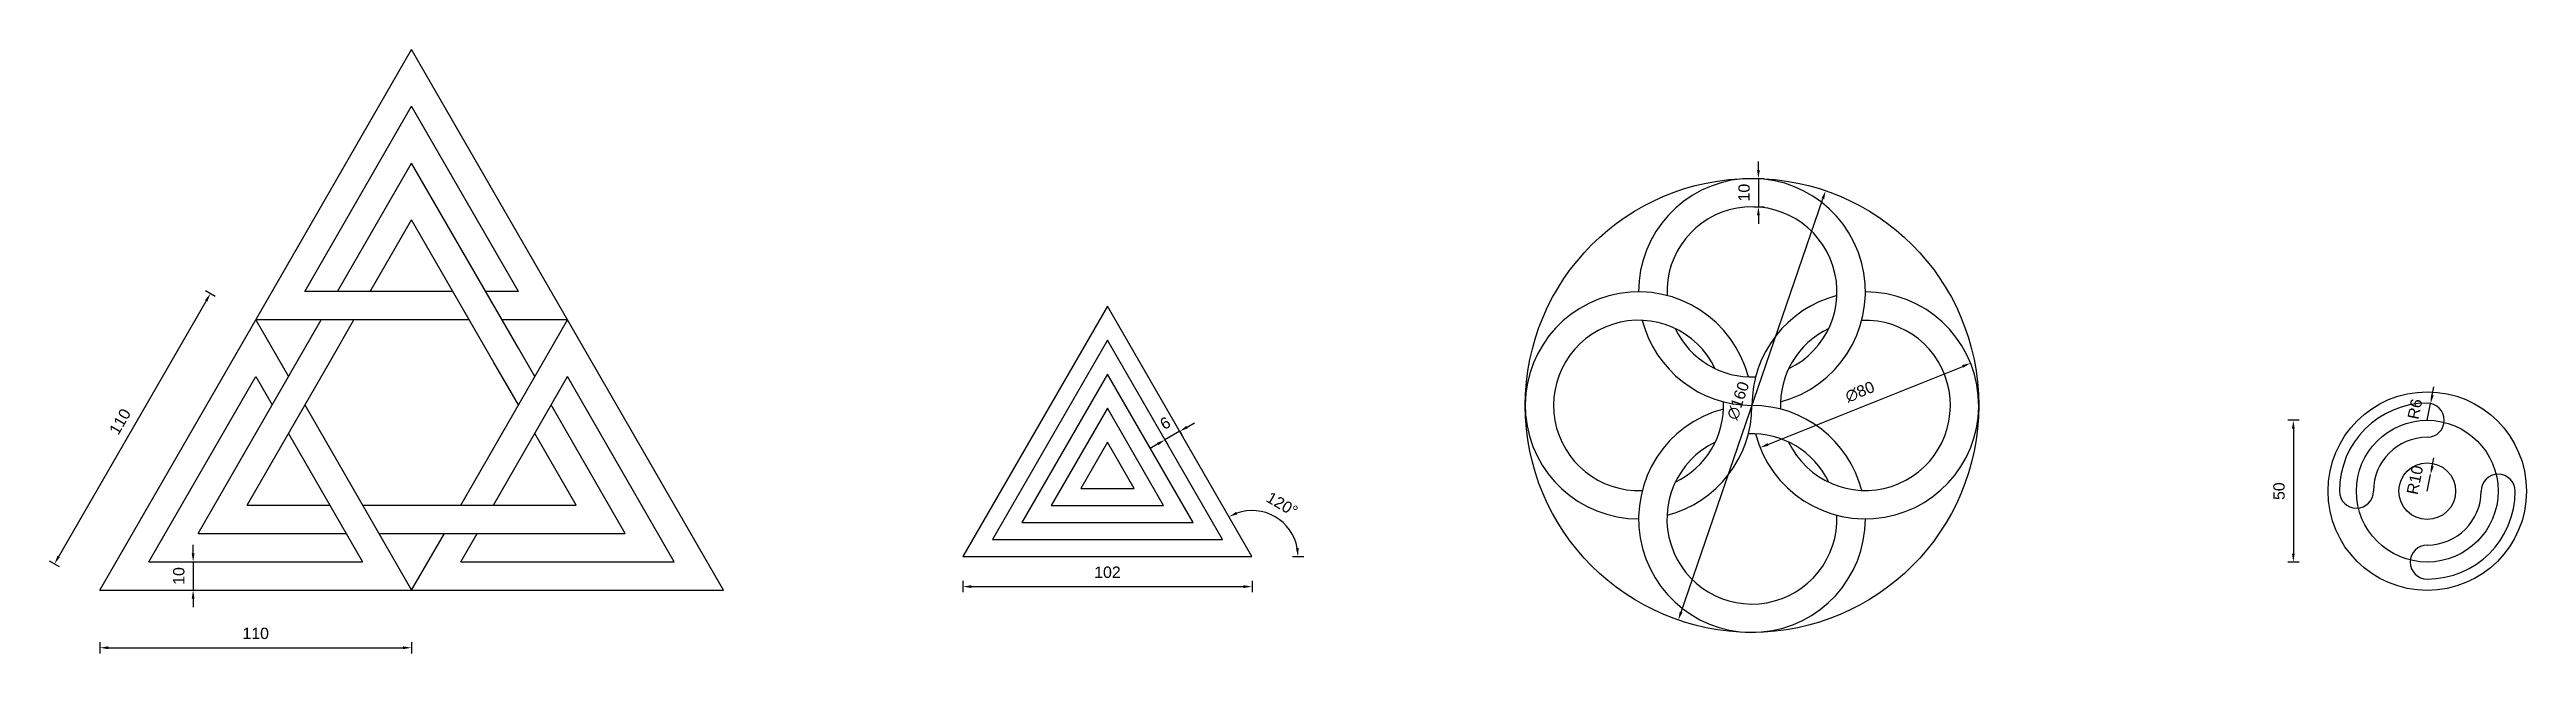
# Model space of a CAD drawing. Header units: millimetres. Extents: x 2100 to 32787, y 24082 to 35493.
# Drawn here: x 2100 to 2973, y 27029 to 27242 of the extents above; entities that cross this region are included whole.
import ezdxf

# ---------------------------------------------------------------- set-up
doc = ezdxf.new("R2010")
doc.units = ezdxf.units.MM
doc.linetypes.add('HIDDEN2', pattern=[4.7625, 3.175, -1.5875])
doc.layers.get('Defpoints').update_dxf_attribs({"color": 231, "linetype": 'HIDDEN2'})
doc.layers.add('ÖLÇÜ', color=181, linetype='Continuous')
doc.styles.get("Standard").update_dxf_attribs({"font": 'arial.ttf'})
doc.dimstyles.new('ISO-25', dxfattribs={"dimtxt": 4, "dimasz": 3, "dimexe": 2, "dimexo": 0.625, "dimgap": 3, "dimtad": 1, "dimtxsty": 'Standard', "dimcen": 2.5, "dimadec": 0, "dimazin": 0, "dimtfac": 1, "dimtix": 1, "dimtmove": 0, "dimatfit": 0, "dimfxl": 2, "dimfxlon": 1, "dimarcsym": 0})

msp = doc.modelspace()

# ---------------------------------------------------------------- blocks, each defined once
blk = doc.blocks.new('*D1914')
at = {"layer": 'Defpoints', "color": 0, "lineweight": 70, "transparency": 16777216}
for p in [(2117.25, 27051.76), (2227.25, 27051.76), (2227.25, 27031.46)]:
    blk.add_point(p, dxfattribs=at)
at = {"layer": 'ÖLÇÜ', "color": 0, "lineweight": -2, "transparency": 16777216}
for p, q in [((2117.25, 27033.46), (2117.25, 27029.46)), ((2120.25, 27031.46), (2224.25, 27031.46)), ((2227.25, 27033.46), (2227.25, 27029.46))]:
    blk.add_line(p, q, dxfattribs=at)
at = {"layer": 'ÖLÇÜ', "color": 0, "lineweight": 70, "transparency": 16777216}
for points in [[(2120.25, 27031.96), (2120.25, 27030.96), (2117.25, 27031.46)], [(2224.25, 27031.96), (2224.25, 27030.96), (2227.25, 27031.46)]]:
    blk.add_solid(points, dxfattribs=at)
at = {"layer": 'ÖLÇÜ', "color": 0, "transparency": 16777216, "insert": (2172.25, 27036.5), "char_height": 4, "attachment_point": 5}
blk.add_mtext('110', dxfattribs=at)
blk = doc.blocks.new('*D1915')
at = {"layer": 'Defpoints', "color": 0, "lineweight": 70, "transparency": 16777216}
for p in [(2156.24, 27156.27), (2172.25, 27147.03), (2117.25, 27051.76)]:
    blk.add_point(p, dxfattribs=at)
at = {"layer": 'ÖLÇÜ', "color": 0, "lineweight": -2, "transparency": 16777216}
for p, q in [((2102.74, 27063.61), (2154.74, 27153.67)), ((2157.97, 27155.27), (2154.5, 27157.27)), ((2102.97, 27060.01), (2099.5, 27062.01))]:
    blk.add_line(p, q, dxfattribs=at)
at = {"layer": 'ÖLÇÜ', "color": 0, "lineweight": 70, "transparency": 16777216}
for points in [[(2154.3, 27153.92), (2155.17, 27153.42), (2156.24, 27156.27)], [(2102.3, 27063.86), (2103.17, 27063.36), (2101.24, 27061.01)]]:
    blk.add_solid(points, dxfattribs=at)
at = {"layer": 'ÖLÇÜ', "color": 0, "transparency": 16777216, "insert": (2124.37, 27111.16), "char_height": 4, "attachment_point": 5, "rotation": 60}
blk.add_mtext('110', dxfattribs=at)
blk = doc.blocks.new('*D1916')
at = {"layer": 'Defpoints', "color": 0, "lineweight": 70, "transparency": 16777216}
for p in [(2134.57, 27061.76), (2134.57, 27051.76), (2150.17, 27051.76)]:
    blk.add_point(p, dxfattribs=at)
at = {"layer": 'ÖLÇÜ', "color": 0, "lineweight": -2, "transparency": 16777216}
for p, q in [((2150.17, 27064.76), (2150.17, 27067.76)), ((2148.17, 27061.76), (2152.17, 27061.76)), ((2150.17, 27061.76), (2150.17, 27051.76)), ((2148.17, 27051.76), (2152.17, 27051.76)), ((2150.17, 27048.76), (2150.17, 27045.76))]:
    blk.add_line(p, q, dxfattribs=at)
at = {"layer": 'ÖLÇÜ', "color": 0, "lineweight": 70, "transparency": 16777216}
for points in [[(2149.67, 27064.76), (2150.67, 27064.76), (2150.17, 27061.76)], [(2149.67, 27048.76), (2150.67, 27048.76), (2150.17, 27051.76)]]:
    blk.add_solid(points, dxfattribs=at)
at = {"layer": 'ÖLÇÜ', "color": 0, "transparency": 16777216, "insert": (2145.12, 27056.76), "char_height": 4, "attachment_point": 5, "rotation": 90}
blk.add_mtext('10', dxfattribs=at)
blk = doc.blocks.new('*D1917')
at = {"layer": 'Defpoints', "color": 0, "lineweight": 70, "transparency": 16777216}
for p in [(2421.75, 27063.58), (2523.75, 27063.58), (2523.75, 27053.01)]:
    blk.add_point(p, dxfattribs=at)
at = {"layer": 'ÖLÇÜ', "color": 0, "lineweight": -2, "transparency": 16777216}
for p, q in [((2421.75, 27055.01), (2421.75, 27051.01)), ((2424.75, 27053.01), (2520.75, 27053.01)), ((2523.75, 27055.01), (2523.75, 27051.01))]:
    blk.add_line(p, q, dxfattribs=at)
at = {"layer": 'ÖLÇÜ', "color": 0, "lineweight": 70, "transparency": 16777216}
for points in [[(2424.75, 27053.51), (2424.75, 27052.51), (2421.75, 27053.01)], [(2520.75, 27053.51), (2520.75, 27052.51), (2523.75, 27053.01)]]:
    blk.add_solid(points, dxfattribs=at)
at = {"layer": 'ÖLÇÜ', "color": 0, "transparency": 16777216, "insert": (2472.75, 27058.06), "char_height": 4, "attachment_point": 5}
blk.add_mtext('102', dxfattribs=at)
blk = doc.blocks.new('*D1918')
at = {"layer": 'Defpoints', "color": 0, "lineweight": 70, "transparency": 16777216}
for p in [(2493.05, 27104.74), (2493.05, 27104.74), (2498.25, 27107.74)]:
    blk.add_point(p, dxfattribs=at)
at = {"layer": 'ÖLÇÜ', "color": 0, "lineweight": -2, "transparency": 16777216}
for p, q in [((2500.85, 27109.24), (2503.44, 27110.74)), ((2490.45, 27103.24), (2487.86, 27101.74)), ((2498.25, 27107.74), (2493.05, 27104.74)), ((2493.05, 27104.74), (2494.05, 27103.01)), ((2498.25, 27107.74), (2499.25, 27106.01))]:
    blk.add_line(p, q, dxfattribs=at)
at = {"layer": 'ÖLÇÜ', "color": 0, "lineweight": 70, "transparency": 16777216}
for points in [[(2500.6, 27109.68), (2501.1, 27108.81), (2498.25, 27107.74)], [(2490.2, 27103.68), (2490.7, 27102.81), (2493.05, 27104.74)]]:
    blk.add_solid(points, dxfattribs=at)
at = {"layer": 'ÖLÇÜ', "color": 0, "transparency": 16777216, "insert": (2493.13, 27110.61), "char_height": 4, "attachment_point": 5, "rotation": 30}
blk.add_mtext('6', dxfattribs=at)
blk = doc.blocks.new('*D1919')
at = {"layer": 'Defpoints', "color": 0, "lineweight": 70, "transparency": 16777216}
for p in [(2472.75, 27151.91), (2536.2, 27074.02), (2421.75, 27063.58), (2523.75, 27063.58), (2523.75, 27063.58)]:
    blk.add_point(p, dxfattribs=at)
at = {"layer": 'ÖLÇÜ', "color": 0, "lineweight": -2, "transparency": 16777216}
blk.add_line((2538, 27063.58), (2542, 27063.58), dxfattribs=at)
blk.add_arc((2523.75, 27063.58), 16.25, 10.59298, 109.40702, dxfattribs=at)
at = {"layer": 'ÖLÇÜ', "color": 0, "lineweight": 70, "transparency": 16777216}
for points in [[(2518.56, 27078.45), (2518.14, 27079.36), (2515.62, 27077.65)], [(2540.22, 27066.61), (2539.22, 27066.52), (2540, 27063.58)]]:
    blk.add_solid(points, dxfattribs=at)
at = {"layer": 'ÖLÇÜ', "color": 0, "transparency": 16777216, "insert": (2534.39, 27082.02), "char_height": 4, "attachment_point": 5, "rotation": 330}
blk.add_mtext('120°', dxfattribs=at)
blk = doc.blocks.new('*D1920')
at = {"layer": 'Defpoints', "color": 0, "lineweight": 70, "transparency": 16777216}
for p in [(2726.13, 27192.54), (2674.16, 27041.21)]:
    blk.add_point(p, dxfattribs=at)
at = {"layer": 'ÖLÇÜ', "color": 0, "lineweight": -2, "transparency": 16777216}
blk.add_line((2675.14, 27044.05), (2725.16, 27189.7), dxfattribs=at)
at = {"layer": 'ÖLÇÜ', "color": 0, "lineweight": 70, "transparency": 16777216}
for points in [[(2724.68, 27189.87), (2725.63, 27189.54), (2726.13, 27192.54)], [(2674.67, 27044.21), (2675.61, 27043.89), (2674.16, 27041.21)]]:
    blk.add_solid(points, dxfattribs=at)
at = {"layer": 'ÖLÇÜ', "color": 0, "transparency": 16777216, "insert": (2695.27, 27118.55), "char_height": 4, "attachment_point": 5, "rotation": 71.04734}
blk.add_mtext('∅160', dxfattribs=at)
blk = doc.blocks.new('*D1921')
at = {"layer": 'Defpoints', "color": 0, "lineweight": 70, "transparency": 16777216}
for p in [(2777.28, 27131.76), (2703.02, 27102)]:
    blk.add_point(p, dxfattribs=at)
at = {"layer": 'ÖLÇÜ', "color": 0, "lineweight": -2, "transparency": 16777216}
blk.add_line((2705.8, 27103.12), (2774.49, 27130.64), dxfattribs=at)
at = {"layer": 'ÖLÇÜ', "color": 0, "lineweight": 70, "transparency": 16777216}
for points in [[(2774.31, 27131.1), (2774.68, 27130.18), (2777.28, 27131.76)], [(2705.62, 27103.58), (2705.99, 27102.65), (2703.02, 27102)]]:
    blk.add_solid(points, dxfattribs=at)
at = {"layer": 'ÖLÇÜ', "color": 0, "transparency": 16777216, "insert": (2738.23, 27121.66), "char_height": 4, "attachment_point": 5, "rotation": 21.83543}
blk.add_mtext('∅80', dxfattribs=at)
blk = doc.blocks.new('*D1922')
at = {"layer": 'Defpoints', "color": 0, "lineweight": 70, "transparency": 16777216}
for p in [(2700.15, 27196.88), (2700.15, 27186.88), (2702.42, 27186.88)]:
    blk.add_point(p, dxfattribs=at)
at = {"layer": 'ÖLÇÜ', "color": 0, "lineweight": -2, "transparency": 16777216}
for p, q in [((2700.77, 27196.88), (2704.42, 27196.88)), ((2702.42, 27199.88), (2702.42, 27202.88)), ((2702.42, 27196.88), (2702.42, 27186.88)), ((2700.77, 27186.88), (2704.42, 27186.88)), ((2702.42, 27183.88), (2702.42, 27180.88))]:
    blk.add_line(p, q, dxfattribs=at)
at = {"layer": 'ÖLÇÜ', "color": 0, "lineweight": 70, "transparency": 16777216}
for points in [[(2701.92, 27199.88), (2702.92, 27199.88), (2702.42, 27196.88)], [(2701.92, 27183.88), (2702.92, 27183.88), (2702.42, 27186.88)]]:
    blk.add_solid(points, dxfattribs=at)
at = {"layer": 'ÖLÇÜ', "color": 0, "transparency": 16777216, "insert": (2697.37, 27191.88), "char_height": 4, "attachment_point": 5, "rotation": 90}
blk.add_mtext('10', dxfattribs=at)
blk = doc.blocks.new('*D1787')
at = {"layer": 'Defpoints', "color": 0, "lineweight": 70, "transparency": 16777216}
for p in [(2938.4, 27111.65), (2891.15, 27061.65), (2938.4, 27061.65)]:
    blk.add_point(p, dxfattribs=at)
at = {"layer": 'ÖLÇÜ', "color": 0, "lineweight": -2, "transparency": 16777216}
for p, q in [((2893.15, 27111.65), (2889.15, 27111.65)), ((2891.15, 27108.65), (2891.15, 27064.65)), ((2893.15, 27061.65), (2889.15, 27061.65))]:
    blk.add_line(p, q, dxfattribs=at)
at = {"layer": 'ÖLÇÜ', "color": 0, "lineweight": 70, "transparency": 16777216}
for points in [[(2890.65, 27108.65), (2891.65, 27108.65), (2891.15, 27111.65)], [(2890.65, 27064.65), (2891.65, 27064.65), (2891.15, 27061.65)]]:
    blk.add_solid(points, dxfattribs=at)
at = {"layer": 'ÖLÇÜ', "color": 0, "transparency": 16777216, "insert": (2886.11, 27086.65), "char_height": 4, "attachment_point": 5, "rotation": 90}
blk.add_mtext('50', dxfattribs=at)
blk = doc.blocks.new('*D1722')
at = {"layer": 'Defpoints', "color": 0, "lineweight": 70, "transparency": 16777216}
for p in [(2939.58, 27117.53), (2938.4, 27111.65)]:
    blk.add_point(p, dxfattribs=at)
at = {"layer": 'ÖLÇÜ', "color": 0, "lineweight": -2, "transparency": 16777216}
for p, q in [((2938.4, 27111.65), (2939.58, 27117.53)), ((2940.18, 27120.47), (2940.77, 27123.41))]:
    blk.add_line(p, q, dxfattribs=at)
at = {"layer": 'ÖLÇÜ', "color": 0, "lineweight": 70, "transparency": 16777216}
blk.add_solid([(2939.69, 27120.57), (2940.67, 27120.37), (2939.58, 27117.53)], dxfattribs=at)
at = {"layer": 'ÖLÇÜ', "color": 0, "transparency": 16777216, "insert": (2934.05, 27115.59), "char_height": 4, "attachment_point": 5, "rotation": 78.58836}
blk.add_mtext('R6', dxfattribs=at)
blk = doc.blocks.new('*D1723')
at = {"layer": 'Defpoints', "color": 0, "lineweight": 70, "transparency": 16777216}
for p in [(2939.58, 27092.53), (2938.4, 27086.65)]:
    blk.add_point(p, dxfattribs=at)
at = {"layer": 'ÖLÇÜ', "color": 0, "lineweight": -2, "transparency": 16777216}
for p, q in [((2938.4, 27086.65), (2939.58, 27092.53)), ((2940.18, 27095.47), (2940.77, 27098.41))]:
    blk.add_line(p, q, dxfattribs=at)
at = {"layer": 'ÖLÇÜ', "color": 0, "lineweight": 70, "transparency": 16777216}
blk.add_solid([(2939.69, 27095.57), (2940.67, 27095.37), (2939.58, 27092.53)], dxfattribs=at)
at = {"layer": 'ÖLÇÜ', "color": 0, "transparency": 16777216, "insert": (2934.05, 27090.59), "char_height": 4, "width": 17.8204, "attachment_point": 5, "rotation": 78.58836}
blk.add_mtext('R10', dxfattribs=at)

# ---------------------------------------------------------------- dimensions: what is measured, and where the dimension line sits
at = {"layer": 'ÖLÇÜ'}
for base, p1, p2, picture, middle in [((2702.415, 27186.878), (2700.148, 27196.878), (2700.148, 27186.878), '*D1922', (2697.373, 27191.878)), ((2891.151, 27061.65), (2938.397, 27111.65), (2938.397, 27061.65), '*D1787', (2886.109, 27086.65)), ((2150.165, 27051.765), (2134.569, 27061.765), (2134.569, 27051.765), '*D1916', (2145.123, 27056.765))]:
    dim = msp.add_linear_dim(base=base, p1=p1, p2=p2, angle=90, dimstyle='ISO-25', dxfattribs=at)
    dim.commit()
    dim.dimension.update_dxf_attribs({"geometry": picture, "text_midpoint": middle})
for p1, p2, picture, middle in [((2674.165, 27041.215), (2726.131, 27192.541), '*D1920', (2695.273, 27118.552)), ((2703.017, 27102), (2777.278, 27131.755), '*D1921', (2738.231, 27121.662))]:
    dim = msp.add_diameter_dim_2p(p1=p1, p2=p2, dimstyle='ISO-25', dxfattribs=at)
    dim.commit()
    dim.dimension.update_dxf_attribs({"geometry": picture, "text_midpoint": middle})
for p1, p2, distance, picture, middle in [((2117.248, 27051.765), (2172.248, 27147.027), 18.489, '*D1915', (2124.37, 27111.161)), ((2498.247, 27107.744), (2493.051, 27104.744), 0, '*D1918', (2493.128, 27110.611))]:
    dim = msp.add_aligned_dim(p1=p1, p2=p2, distance=distance, dimstyle='ISO-25', dxfattribs=at)
    dim.commit()
    dim.dimension.update_dxf_attribs({"geometry": picture, "text_midpoint": middle})
dim = msp.add_angular_dim_2l(base=(2536.195, 27074.022), line1=((2421.747, 27063.577), (2523.747, 27063.577)), line2=((2523.747, 27063.577), (2472.747, 27151.911)), dimstyle='ISO-25', dxfattribs=at)
dim.commit()
dim.dimension.update_dxf_attribs({"geometry": '*D1919', "text_midpoint": (2534.393, 27082.016)})
dim = msp.add_radius_dim(center=(2938.397, 27111.65), mpoint=(2939.584, 27117.532), dimstyle='ISO-25', dxfattribs=at)
dim.commit()
dim.dimension.update_dxf_attribs({"geometry": '*D1722', "text_midpoint": (2934.048, 27115.589)})
dim = msp.add_radius_dim(center=(2938.397, 27086.65), mpoint=(2939.584, 27092.532), text='R10', dimstyle='ISO-25', dxfattribs=at)
dim.commit()
dim.dimension.update_dxf_attribs({"geometry": '*D1723', "text_midpoint": (2934.048, 27090.589)})
for base, p1, p2, picture, middle in [((2523.747, 27053.015), (2421.747, 27063.577), (2523.747, 27063.577), '*D1917', (2472.747, 27058.057)), ((2227.248, 27031.462), (2117.248, 27051.765), (2227.248, 27051.765), '*D1914', (2172.248, 27036.505))]:
    dim = msp.add_linear_dim(base=base, p1=p1, p2=p2, dimstyle='ISO-25', dxfattribs=at)
    dim.commit()
    dim.dimension.update_dxf_attribs({"geometry": picture, "text_midpoint": middle})

# ---------------------------------------------------------------- linework, layer by layer
for p, q in [((2172.248, 27147.027), (2227.248, 27242.29)), ((2282.248, 27147.027), (2227.248, 27242.29)), ((2189.569, 27157.027), (2227.248, 27222.29)), ((2264.928, 27157.027), (2227.248, 27222.29)), ((2201.116, 27157.027), (2227.248, 27202.29)), ((2264.928, 27137.027), (2227.248, 27202.29)), ((2212.663, 27157.027), (2227.248, 27182.29)), ((2256.268, 27132.027), (2227.248, 27182.29)), ((2241.834, 27157.027), (2189.569, 27157.027)), ((2264.928, 27157.027), (2253.381, 27157.027)), ((2472.747, 27151.911), (2421.747, 27063.577)), ((2523.747, 27063.577), (2472.747, 27151.911)), ((2117.248, 27051.765), (2172.248, 27147.027)), ((2172.248, 27147.027), (2172.248, 27147.027)), ((2172.248, 27147.027), (2183.795, 27127.027)), ((2247.607, 27147.027), (2172.248, 27147.027)), ((2189.569, 27137.027), (2195.342, 27147.027)), ((2198.229, 27132.027), (2206.889, 27147.027)), ((2244.569, 27081.765), (2282.248, 27147.027)), ((2282.248, 27147.027), (2259.154, 27147.027)), ((2337.248, 27051.765), (2282.248, 27147.027)), ((2282.248, 27147.027), (2282.248, 27147.027)), ((2151.889, 27071.765), (2189.569, 27137.027)), ((2270.701, 27127.027), (2264.928, 27137.027)), ((2472.747, 27139.911), (2432.14, 27069.577)), ((2513.355, 27069.577), (2472.747, 27139.911)), ((2134.569, 27061.765), (2172.248, 27127.027)), ((2169.21, 27081.765), (2198.229, 27132.027)), ((2172.248, 27127.027), (2178.022, 27117.027)), ((2256.116, 27081.765), (2282.248, 27127.027)), ((2264.928, 27117.027), (2256.268, 27132.027)), ((2319.928, 27061.765), (2282.248, 27127.027)), ((2472.747, 27127.911), (2442.532, 27075.577)), ((2502.963, 27075.577), (2472.747, 27127.911)), ((2189.569, 27117.027), (2227.248, 27051.765)), ((2302.607, 27071.765), (2276.475, 27117.027)), ((2472.747, 27115.911), (2452.924, 27081.577)), ((2492.57, 27081.577), (2472.747, 27115.911)), ((2183.795, 27107.027), (2209.928, 27061.765)), ((2285.287, 27081.765), (2270.701, 27107.027)), ((2472.747, 27103.911), (2463.317, 27087.577)), ((2482.178, 27087.577), (2472.747, 27103.911)), ((2463.317, 27087.577), (2482.178, 27087.577)), ((2169.21, 27081.765), (2198.381, 27081.765)), ((2209.928, 27081.765), (2227.248, 27081.765)), ((2227.248, 27081.765), (2285.287, 27081.765)), ((2442.532, 27075.577), (2502.963, 27075.577)), ((2452.924, 27081.577), (2492.57, 27081.577)), ((2151.889, 27071.765), (2204.154, 27071.765)), ((2215.701, 27071.765), (2227.248, 27071.765)), ((2227.248, 27071.765), (2302.607, 27071.765)), ((2227.248, 27051.765), (2238.795, 27071.765)), ((2244.569, 27061.765), (2250.342, 27071.765)), ((2432.14, 27069.577), (2513.355, 27069.577)), ((2134.569, 27061.765), (2209.928, 27061.765)), ((2244.569, 27061.765), (2319.928, 27061.765)), ((2421.747, 27063.577), (2523.747, 27063.577)), ((2117.248, 27051.765), (2227.248, 27051.765)), ((2227.248, 27051.765), (2227.248, 27051.765)), ((2227.248, 27051.765), (2337.248, 27051.765)), ((2337.248, 27051.765), (2337.248, 27051.765))]:
    msp.add_line(p, q)
msp.add_circle((2700.148, 27116.878), 80)
at = {"linetype": 'ByBlock'}
for radius in [35, 25, 10]:
    msp.add_circle((2938.397, 27086.65), radius, dxfattribs=at)
for centre, radius, start, end in [((2700.148, 27156.878), 40, 284.517754, 180), ((2700.148, 27156.878), 30, 295.528779, 182.440009), ((2660.148, 27116.878), 40, 14.517754, 270), ((2740.148, 27116.878), 40, 104.517754, 180), ((2740.148, 27116.878), 40, 194.517754, 90), ((2660.148, 27116.878), 30, 25.528779, 272.440009), ((2700.148, 27156.878), 40, 194.517754, 270), ((2700.148, 27156.878), 30, 205.528779, 272.440009), ((2740.148, 27116.878), 30, 115.528779, 182.440009), ((2740.148, 27116.878), 30, 205.528779, 92.440009), ((2660.148, 27116.878), 40, 284.517754, 0), ((2660.148, 27116.878), 30, 295.528779, 2.440009), ((2700.148, 27076.878), 40, 14.517754, 90), ((2700.148, 27076.878), 40, 104.517754, 0), ((2700.148, 27076.878), 30, 115.528779, 2.440009), ((2700.148, 27076.878), 30, 25.528779, 92.440009)]:
    msp.add_arc(centre, radius, start, end)
for centre, radius, start, end in [((2938.397, 27086.65), 31, 90, 180), ((2938.397, 27086.65), 31, 90, 180), ((2938.397, 27111.65), 6, 270, 90), ((2938.397, 27086.65), 19, 90, 180), ((2963.397, 27086.65), 6, 0, 180), ((2913.397, 27086.65), 6, 180, 0), ((2938.397, 27086.65), 19, 270, 0), ((2938.397, 27086.65), 31, 270, 0), ((2938.397, 27086.65), 31, 270, 0), ((2938.397, 27061.65), 6, 90, 270)]:
    msp.add_arc(centre, radius, start, end, dxfattribs=at)

msp.set_redraw_order([(e.dxf.handle, doc.entitydb.next_handle()) for e in msp.query("TEXT MTEXT ATTDEF DIMENSION ARC_DIMENSION")])  # texts and dimensions are drawn at this point

doc.saveas('drawing.dxf')
